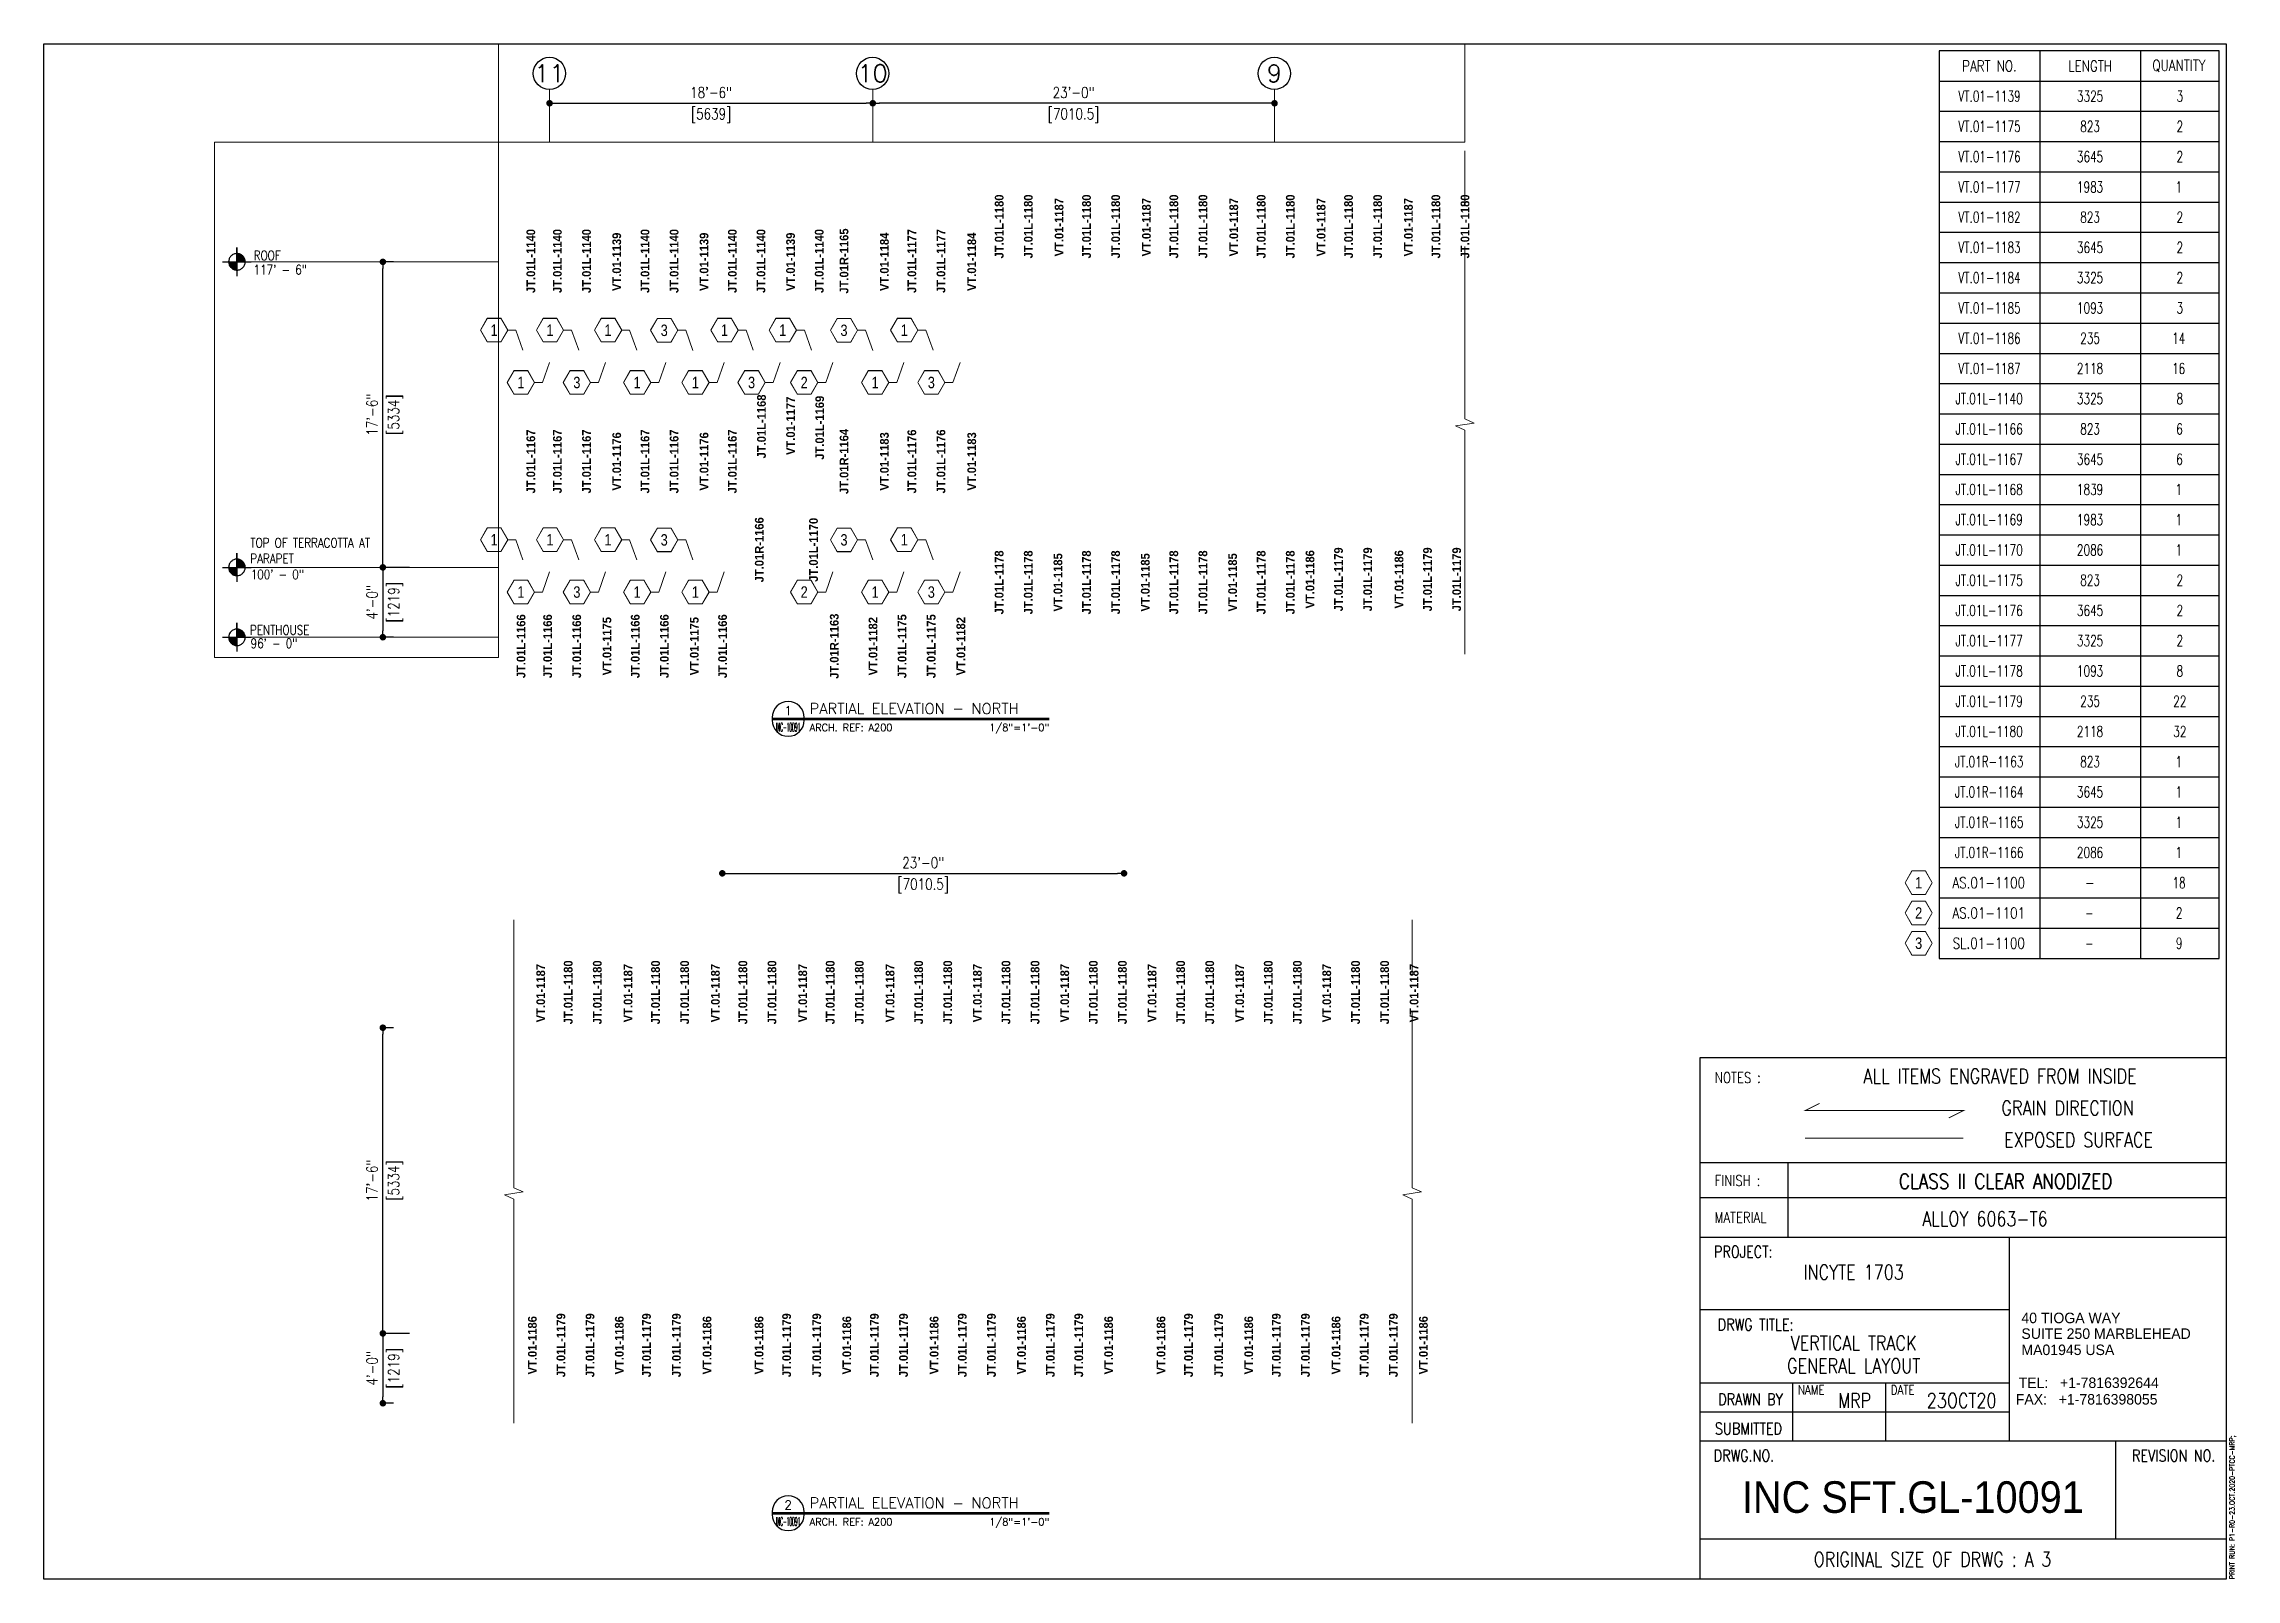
# Paper-space layout 'INC SFT.GL-10091' of a CAD drawing. Header units: inches. Extents: x 0.7 to 16.4, y -0.1 to 10.9.
# The model-space entities are those that its viewports show. They can reach past a viewport. Long polylines and large blocks are cut down to what shows.
import ezdxf
from ezdxf.enums import TextEntityAlignment as Align

# ---------------------------------------------------------------- set-up
doc = ezdxf.new("R2010")
doc.units = ezdxf.units.IN
doc.header["$MEASUREMENT"] = 0
for name, pattern in [('CENTER2', [1.125, 0.75, -0.125, 0.125, -0.125]), ('NBK_CenterX2', [1.083333, 0.666667, -0.125, 0.166667, -0.125]), ('PHANTOM2', [1.25, 0.625, -0.125, 0.125, -0.125, 0.125, -0.125])]:
    doc.linetypes.add(name, pattern=pattern)
doc.layers.get('Defpoints').update_dxf_attribs({"color": 250, "lineweight": 0})
for name, color, linetype, lineweight in [('!Dimension', 50, 'Continuous', 5), ('!Dimension @ 1', 50, 'Continuous', 5), ('!Gridline', 112, 'NBK_CenterX2', 5), ('!Gridline @ 1', 112, 'NBK_CenterX2', 5), ('!Linetype_CenterX2', 224, 'NBK_CenterX2', 9), ('!Note', 50, 'Continuous', 30), ('!Symbol', 131, 'Continuous', 30), ('!Tag', 144, 'Continuous', 9)]:
    doc.layers.add(name, color=color, linetype=linetype, lineweight=lineweight)
doc.layers.add('!Viewport', color=250, linetype='Continuous', lineweight=0, plot=False)
doc.layers.add('0 @ 1', color=7, linetype='Continuous')
doc.layers.add('Title Block', color=3, linetype='Continuous')
doc.styles.add('Arial Narrow', font='')
doc.styles.add('Arial Narrow Bold', font='')
doc.styles.add('DTL PROKYON T LIGHT', font='')
doc.styles.add('DWG', font='swiss.ttf')
doc.styles.add('Romans', font='romans.shx', dxfattribs={"width": 0.8})
doc.styles.add('RS8', font='romans.shx', dxfattribs={"width": 0.8})
doc.styles.get("Standard").update_dxf_attribs({"font": 'arial.ttf'})
doc.styles.get('Arial Narrow').set_extended_font_data('Arial Narrow')
doc.styles.get('Arial Narrow Bold').set_extended_font_data('Arial Narrow', bold=True)
doc.styles.get('DTL PROKYON T LIGHT').set_extended_font_data('DTL Prokyon T Light')
doc.dimstyles.new('NBK$0', dxfattribs={"dimtxt": 0.078125, "dimasz": 0.046875, "dimexe": 0, "dimexo": 0.03125, "dimgap": 0.03, "dimtad": 3, "dimdec": 4, "dimzin": 3, "dimdsep": 46, "dimlunit": 4, "dimtxsty": 'Romans', "dimblk": 'DOT', "dimblk1": 'DOT', "dimblk2": 'DOT', "dimcen": 0, "dimazin": 2, "dimtfac": 0.8, "dimtdec": 4, "dimtmove": 2, "dimatfit": 2, "dimfxl": 1, "dimfrac": 1, "dimtolj": 1, "dimtzin": 0, "dimarcsym": 1})

psp = doc.layouts.new('INC SFT.GL-10091')

# ---------------------------------------------------------------- texts
at = {"layer": '!Note', "color": 7, "linetype": 'Continuous', "style": 'Romans'}
for s, width, p in [('VT.01-1139', 0.7, (14.6121632, 10.5596127)), ('3325', 0.7, (15.3321031, 10.5596127)), ('3', 0.7, (15.9739236, 10.5596127)), ('VT.01-1175', 0.7, (14.6121632, 10.3430762)), ('823', 0.7, (15.3321031, 10.3430762)), ('2', 0.7, (15.9739236, 10.3430762)), ('VT.01-1176', 0.7, (14.6121632, 10.1265398)), ('3645', 0.7, (15.3321031, 10.1265398)), ('2', 0.7, (15.9739236, 10.1265398)), ('VT.01-1177', 0.7, (14.6121632, 9.9100033)), ('1983', 0.7, (15.3321031, 9.9100077)), ('1', 0.7, (15.9661111, 9.9100033)), ('VT.01-1182', 0.7, (14.6121632, 9.6934668)), ('823', 0.7, (15.3321031, 9.6934727)), ('2', 0.7, (15.9739236, 9.6934668)), ('VT.01-1183', 0.7, (14.6121632, 9.4769304)), ('3645', 0.7, (15.3321031, 9.4769377)), ('2', 0.7, (15.9739236, 9.4769304)), ('VT.01-1184', 0.7, (14.6121632, 9.2603939)), ('3325', 0.7, (15.3321031, 9.2603939)), ('2', 0.7, (15.9739236, 9.2603939)), ('VT.01-1185', 0.7, (14.6121632, 9.0438575)), ('1093', 0.7, (15.3321031, 9.0438677)), ('3', 0.7, (15.9739236, 9.0438575)), ('VT.01-1186', 0.7, (14.6121632, 8.827321)), ('235', 0.7, (15.3321031, 8.827321)), ('14', 0.7, (15.9661111, 8.827321)), ('VT.01-1187', 0.7, (14.6121632, 8.6107846)), ('2118', 0.7, (15.3321031, 8.6107846)), ('16', 0.7, (15.9661111, 8.6107846)), ('JT.01L-1140', 0.7, (14.609559, 8.3942481)), ('3325', 0.7, (15.3321031, 8.3942481)), ('8', 0.7, (15.9739236, 8.3942481)), ('JT.01L-1166', 0.7, (14.609559, 8.1777116)), ('823', 0.7, (15.3321031, 8.1777116)), ('6', 0.7, (15.9713195, 8.1777116)), ('JT.01L-1167', 0.7, (14.609559, 7.9611752)), ('3645', 0.7, (15.3321031, 7.9611752)), ('6', 0.7, (15.9713195, 7.9611752)), ('JT.01L-1168', 0.7, (14.609559, 7.7446387)), ('1839', 0.7, (15.3321031, 7.7446577)), ('1', 0.7, (15.9661111, 7.7446387)), ('JT.01L-1169', 0.7, (14.609559, 7.5281023)), ('1983', 0.7, (15.3321031, 7.5281227)), ('1', 0.7, (15.9661111, 7.5281023)), ('JT.01L-1170', 0.7, (14.609559, 7.3115658)), ('2086', 0.7, (15.3321031, 7.3115877)), ('1', 0.7, (15.9661111, 7.3115658)), ('JT.01L-1175', 0.7, (14.609559, 7.0950293)), ('823', 0.7, (15.3321031, 7.0950527)), ('2', 0.7, (15.9739236, 7.0950293)), ('JT.01L-1176', 0.7, (14.609559, 6.8784929)), ('3645', 0.7, (15.3321031, 6.8785177)), ('2', 0.7, (15.9739236, 6.8784929)), ('JT.01L-1177', 0.7, (14.609559, 6.6619564)), ('3325', 0.7, (15.3321031, 6.6619564)), ('2', 0.7, (15.9739236, 6.6619564)), ('JT.01L-1178', 0.7, (14.609559, 6.44542)), ('1093', 0.7, (15.3321031, 6.4454477)), ('8', 0.7, (15.9739236, 6.44542)), ('JT.01L-1179', 0.7, (14.609559, 6.2288835)), ('235', 0.7, (15.3321031, 6.2288835)), ('22', 0.7, (15.9739236, 6.2288835)), ('JT.01L-1180', 0.7, (14.609559, 6.0123471)), ('2118', 0.7, (15.3321031, 6.0123471)), ('32', 0.7, (15.9739236, 6.0123471)), ('JT.01R-1163', 0.7, (14.609559, 5.7958106)), ('823', 0.7, (15.3321031, 5.7958106)), ('1', 0.7, (15.9661111, 5.7958106)), ('JT.01R-1164', 0.7, (14.609559, 5.5792741)), ('3645', 0.7, (15.3321031, 5.5793077)), ('1', 0.7, (15.9661111, 5.5792741)), ('JT.01R-1165', 0.7, (14.609559, 5.3627377)), ('3325', 0.7, (15.3321031, 5.3627727)), ('1', 0.7, (15.9661111, 5.3627377)), ('JT.01R-1166', 0.7, (14.609559, 5.1462012)), ('2086', 0.7, (15.3321031, 5.1462377)), ('1', 0.7, (15.9661111, 5.1462012)), ('AS.01-1100', 0.8, (14.6069549, 4.9296575)), ('-', 0.7, (15.3268947, 4.9296618)), ('-', 0.7, (15.3321031, 4.9296823)), ('18', 0.7, (15.9687153, 4.9296473)), ('AS.01-1101', 0.8, (14.6069549, 4.7131225)), ('-', 0.7, (15.3268947, 4.7131268)), ('2', 0.7, (15.9687153, 4.7131108)), ('SL.01-1100', 0.8, (14.6069549, 4.4965875)), ('-', 0.7, (15.3268947, 4.4965918)), ('9', 0.7, (15.9687153, 4.4965743))]:
    psp.add_text(s, height=0.078125, dxfattribs=dict(at, width=width)).set_placement(p, align=Align.MIDDLE_CENTER)
at = {"layer": '!Note', "char_height": 0.078125, "width": 0.838966704, "attachment_point": 5, "style": 'Romans'}
for s, insert in [('PART NO.', (14.6121632, 10.7761477)), ('LENGTH', (15.3321031, 10.7761477)), ('QUANTITY', (15.9677492, 10.7761477))]:
    psp.add_mtext(s, dxfattribs=dict(at, insert=insert))
at = {"layer": '!Note', "insert": (16.3533548, -0.0551854), "char_height": 0.036745407, "attachment_point": 4, "rotation": 90, "style": 'Romans'}
psp.add_mtext('PRINT RUN: P1-R0-23.OCT.2020-PTCC-MRP; ', dxfattribs=at)

msp = doc.modelspace()

# ---------------------------------------------------------------- texts
at = {"layer": '!Dimension', "char_height": 6.5, "attachment_point": 5, "style": 'Romans'}
for s, insert in [('ROOF', (871.6, -3776.3)), ('117\' - 6"', (880.6, -3786.1)), ('100\' - 0"', (878.6, -3995.5)), ('PENTHOUSE', (880.2, -4033.7, -1349.3)), ('96\' - 0"', (876.3, -4042.9, -1349.3))]:
    msp.add_mtext(s, dxfattribs=dict(at, insert=insert))
at = {"layer": '!Dimension', "insert": (928.9, -3979.2), "char_height": 6.5, "width": 137.742, "attachment_point": 5, "style": 'Romans'}
msp.add_mtext('\\pxql;TOP OF TERRACOTTA AT \\PPARAPET', dxfattribs=at)

# ---------------------------------------------------------------- blocks, each defined once
blk = doc.blocks.new('address')
at = {"color": 7, "style": 'DTL PROKYON T LIGHT'}
for s, p in [('40 TIOGA WAY ', (33.92, -0.018)), ('SUITE 250 MARBLEHEAD', (33.92, -0.359)), ('MA01945 USA', (33.92, -0.71)), ('TEL:   +1-7816392644', (33.859, -1.426)), ('FAX:   +1-7816398055', (33.798, -1.785))]:
    blk.add_text(s, height=0.22807, dxfattribs=at).set_placement(p)
blk = doc.blocks.new('A$C1EC02458')
at = {"xscale": 5.697759963648, "yscale": 5.697759963648, "zscale": 5.697759963648}
blk.add_blockref('address', (-191.61, 14.7), dxfattribs=at)
blk = doc.blocks.new('TTB_DIE DRAWING_A4')
at = {"layer": 'Title Block', "color": 5, "linetype": 'Continuous'}
blk.add_line((204.9, 64.53), (204.9, 0), dxfattribs=at)
at = {"layer": 'Title Block', "color": 5}
blk.add_line((270, 64.53), (204.9, 64.53), dxfattribs=at)
at = {"layer": 'Title Block', "color": 4}
for p, q in [((270, 51.51), (204.9, 51.51)), ((204.9, 42.32), (270, 42.32)), ((243.16, 42.32), (243.16, 17.08)), ((243.16, 33.32), (204.9, 33.32)), ((204.9, 24.31), (243.16, 24.31)), ((270, 17.08), (204.9, 17.08)), ((256.3, 17.08), (256.3, 4.93)), ((270, 4.93), (204.9, 4.93))]:
    blk.add_line(p, q, dxfattribs=at)
at = {"layer": 'Title Block', "color": 64}
for p, q in [((215.75, 51.51), (215.75, 42.32)), ((270, 47.17), (204.9, 47.17)), ((216.4, 17.08), (216.4, 24.31)), ((227.9, 17.08), (227.9, 24.31)), ((204.9, 20.69), (243.16, 20.69))]:
    blk.add_line(p, q, dxfattribs=at)
at = {"layer": 'Title Block', "color": 5}
blk.add_lwpolyline([(270, 0), (0, 0), (0, 190), (270, 190)], close=True, dxfattribs=at)
at = {"layer": 'Title Block', "color": 3, "linetype": 'PHANTOM2', "ltscale": 0.3, "const_width": 0.125}
for points in [[(219.7, 58.88), (217.9, 57.98), (237.49, 57.98), (235.69, 57.08)], [(217.9, 54.56), (237.49, 54.56)]]:
    blk.add_lwpolyline(points, dxfattribs=at)
blk.add_blockref('A$C1EC02458', (243.01, 17.08))
at = {"layer": 'Title Block', "attachment_point": 6, "style": 'RS8'}
for s, insert, char_height in [('NOTES :', (212.43, 62.07), 1.329), ('ALL ITEMS ENGRAVED FROM INSIDE', (258.92, 62.26), 1.8084), ('GRAIN DIRECTION', (258.57, 58.31), 1.8084), ('EXPOSED SURFACE', (260.94, 54.36), 1.8084), ('FINISH :', (212.37, 49.33), 1.329), ('MATERIAL', (213.13, 44.77), 1.329), ('PROJECT:', (213.88, 40.52), 1.447), ('DRWG TITLE:', (216.47, 31.51), 1.4467), ('DRAWN BY', (215.14, 22.25), 1.447), ('NAME', (220.31, 23.42), 1.157), ('DATE', (231.45, 23.42), 1.157), ('SUBMITTED', (215.04, 18.64), 1.447), ('\\PDRWG.NO.', (214.09, 16.5), 1.447), ('\\PREVISION NO.', (268.67, 16.5), 1.4467), ('ORIGINAL SIZE OF DRWG : A', (246.2, 2.45), 1.8084)]:
    blk.add_mtext(s, dxfattribs=dict(at, insert=insert, char_height=char_height))
blk = doc.blocks.new('tblk-attrib')
at = {"layer": 'Title Block'}
for tag, height, style, width, p in [('XXXXX', 1.81, 'RS8', 0.8, (-29.85, 49.23)), ('XXXXX', 1.81, 'RS8', 0.8, (-29.85, 44.6)), ('XXXXX', 1.81, 'RS8', 0.8, (-46.09, 38.42)), ('XXXXX', 1.81, 'RS8', 0.8, (-46.09, 35.57)), ('XXXXX', 1.81, 'RS8', 0.8, (-46.09, 29.23)), ('XXXXX', 1.81, 'RS8', 0.8, (-46.09, 26.34)), ('XXXXX', 1.81, 'RS8', 0.8, (-45.52, 20.98)), ('XXXXX', 1.81, 'RS8', 0.8, (-33.19, 20.98)), ('XXXXX', 1.81, 'RS8', 0.8, (-45.52, 16.47)), ('XXXXX', 1.81, 'RS8', 0.8, (-33.19, 16.47)), ('XXXXX', 1.81, 'RS8', 0.8, (-45.52, 12.23)), ('XXXXX', 1.81, 'RS8', 0.8, (-33.19, 12.23)), ('XXX-XXX', 3.91, 'DWG', 0.9, (-13.43, 10.16)), ('X', 1.81, 'RS8', 0.8, (-22.26, 2.47)), ('X', 1.81, 'RS8', 0.8, (-13.1, 2.53))]:
    blk.add_attdef(tag, text='', height=height, dxfattribs=dict(at, style=style, width=width)).set_placement(p, align=Align.MIDDLE)
blk = doc.blocks.new('NUMBER-ACCESSORIES WITH-OUT LENGTH1')
at = {"color": 144, "linetype": 'Continuous', "lineweight": 9}
for points in [[(-2.64, 0), (-1.32, 2.29), (1.32, 2.29), (2.64, 0), (1.32, -2.29), (-1.32, -2.29)], [(-2.52, 0), (-1.26, 2.18), (1.26, 2.18), (2.52, 0), (1.26, -2.18), (-1.26, -2.18)]]:
    blk.add_lwpolyline(points, close=True, dxfattribs=at)
at = {"linetype": 'Continuous', "width": 0.8}
blk.add_attdef('NUMBER', text='', height=2.21, dxfattribs=at).set_placement((-144.46, 27.7), align=Align.MIDDLE_CENTER)
blk.add_wipeout([(-1.26, 2.18), (1.26, 2.18), (2.52, 0), (1.26, -2.18), (-1.26, -2.18), (-2.52, 0)])
blk = doc.blocks.new('*U910')
at = {"color": 144, "linetype": 'Continuous', "lineweight": 9}
for points in [[(-2.64, 0), (-1.32, 2.29), (1.32, 2.29), (2.64, 0), (1.32, -2.29), (-1.32, -2.29)], [(-2.52, 0), (-1.26, 2.18), (1.26, 2.18), (2.52, 0), (1.26, -2.18), (-1.26, -2.18)]]:
    blk.add_lwpolyline(points, close=True, dxfattribs=at)
at = {"linetype": 'Continuous', "width": 0.8}
blk.add_attdef('NUMBER', text='', height=2.21, dxfattribs=at).set_placement((0, 0), align=Align.MIDDLE_CENTER)
blk.add_wipeout([(-1.26, 2.18), (1.26, 2.18), (2.52, 0), (1.26, -2.18), (-1.26, -2.18), (-2.52, 0)])
blk = doc.blocks.new('_Dot')
at = {"color": 0, "linetype": 'ByBlock', "lineweight": -2}
blk.add_line((-0.5, 0), (-1, 0), dxfattribs=at)
at = {"color": 0, "linetype": 'ByBlock', "const_width": 0.5}
blk.add_lwpolyline([(-0.25, 0, 1), (0.25, 0, 1)], format="xyb", close=True, dxfattribs=at)
blk = doc.blocks.new('*D1047')
at = {"layer": '!Dimension @ 1', "color": 0, "lineweight": -2}
for p, q in [((4.308, 10.507), (4.308, 10.509)), ((4.355, 10.509), (6.574, 10.509)), ((6.621, 10.494), (6.621, 10.509))]:
    blk.add_line(p, q, dxfattribs=at)
at = {"layer": 'Defpoints', "color": 0}
for p in [(4.308, 10.476), (6.621, 10.509), (6.621, 10.462)]:
    blk.add_point(p, dxfattribs=at)
at = {"layer": '!Dimension @ 1', "color": 0, "lineweight": -2, "xscale": 0.046875, "yscale": 0.046875, "zscale": 0.046875, "rotation": 180}
blk.add_blockref('_Dot', (4.308, 10.509), dxfattribs=at)
at = {"layer": '!Dimension @ 1', "color": 0, "lineweight": -2, "xscale": 0.046875, "yscale": 0.046875, "zscale": 0.046875}
blk.add_blockref('_Dot', (6.621, 10.509), dxfattribs=at)
at = {"layer": '!Dimension @ 1', "color": 0, "char_height": 0.0781, "attachment_point": 5, "style": 'Romans'}
for s, insert in [('\\A1;18\'-6"', (5.464, 10.586)), ('\\A1;[5639]', (5.464, 10.42))]:
    blk.add_mtext(s, dxfattribs=dict(at, insert=insert))
blk = doc.blocks.new('*D1048')
at = {"layer": '!Dimension @ 1', "color": 0, "lineweight": -2}
for p, q in [((3.19, 9.374), (3.115, 9.374)), ((3.115, 7.233), (3.115, 9.327)), ((3.305, 7.187), (3.115, 7.187))]:
    blk.add_line(p, q, dxfattribs=at)
at = {"layer": 'Defpoints', "color": 0}
for p in [(3.115, 9.374), (3.221, 9.374), (3.336, 7.187)]:
    blk.add_point(p, dxfattribs=at)
at = {"layer": '!Dimension @ 1', "color": 0, "lineweight": -2, "xscale": 0.046875, "yscale": 0.046875, "zscale": 0.046875}
for p, rotation in [((3.115, 9.374), 90), ((3.115, 7.187), 270)]:
    blk.add_blockref('_Dot', p, dxfattribs=dict(at, rotation=rotation))
at = {"layer": '!Dimension @ 1', "color": 0, "char_height": 0.0781, "attachment_point": 5, "rotation": 90, "style": 'Romans'}
for s, insert in [('\\A1;17\'-6"', (3.038, 8.28)), ('\\A1;[5334]', (3.205, 8.28))]:
    blk.add_mtext(s, dxfattribs=dict(at, insert=insert))
blk = doc.blocks.new('*D1049')
at = {"layer": '!Dimension @ 1', "color": 0, "lineweight": -2}
for p, q in [((3.305, 7.187), (3.115, 7.187)), ((3.115, 7.14), (3.115, 6.733)), ((3.19, 6.687), (3.115, 6.687))]:
    blk.add_line(p, q, dxfattribs=at)
at = {"layer": 'Defpoints', "color": 0}
for p in [(3.336, 7.187), (3.115, 6.687), (3.221, 6.687)]:
    blk.add_point(p, dxfattribs=at)
at = {"layer": '!Dimension @ 1', "color": 0, "lineweight": -2, "xscale": 0.046875, "yscale": 0.046875, "zscale": 0.046875}
for p, rotation in [((3.115, 7.187), 90), ((3.115, 6.687), 270)]:
    blk.add_blockref('_Dot', p, dxfattribs=dict(at, rotation=rotation))
at = {"layer": '!Dimension @ 1', "color": 0, "char_height": 0.0781, "attachment_point": 5, "rotation": 90, "style": 'Romans'}
for s, insert in [('\\A1;[1219]', (3.205, 6.937)), ('\\A1;4\'-0"', (3.038, 6.937))]:
    blk.add_mtext(s, dxfattribs=dict(at, insert=insert))
blk = doc.blocks.new('*U811')
at = {"const_width": 0.035}
blk.add_lwpolyline([(0, 0), (3.877, 0)], dxfattribs=at)
at = {"flags": 128}
blk.add_lwpolyline([(0.45, 0.018, 1), (0, 0.018), (0, -0.018, 1), (0.45, -0.018)], format="xyb", dxfattribs=at)
at = {"layer": '0 @ 1', "style": 'Arial Narrow'}
for tag, height, p in [('VIEWNUMBER', 0.125, (0.225, 0.177)), ('SHEETREFERENCE', 0.075, (0.225, -0.052))]:
    blk.add_attdef(tag, text='', height=height, dxfattribs=at).set_placement(p, align=Align.TOP_CENTER)
at = {"layer": '0 @ 1'}
for tag, height, style, p in [('VIEW', 0.15, 'Arial Narrow Bold', (0.525, 0.22)), ('ARCHITECTURALREFERENCE', 0.1, 'Arial Narrow', (0.525, -0.07))]:
    blk.add_attdef(tag, text='', height=height, dxfattribs=dict(at, style=style)).set_placement(p, align=Align.TOP_LEFT)
at = {"layer": '0 @ 1', "style": 'Arial Narrow'}
blk.add_attdef('SCALE', text='', height=0.1, dxfattribs=at).set_placement((3.877, -0.07), align=Align.TOP_RIGHT)
blk = doc.blocks.new('*U829')
at = {"const_width": 0.035}
blk.add_lwpolyline([(0, 0), (3.877, 0)], dxfattribs=at)
at = {"flags": 128}
blk.add_lwpolyline([(0.45, 0.018, 1), (0, 0.018), (0, -0.018, 1), (0.45, -0.018)], format="xyb", dxfattribs=at)
at = {"layer": '0 @ 1', "style": 'Arial Narrow'}
for tag, height, p in [('VIEWNUMBER', 0.125, (0.225, 0.177)), ('SHEETREFERENCE', 0.075, (0.225, -0.052))]:
    blk.add_attdef(tag, text='', height=height, dxfattribs=at).set_placement(p, align=Align.TOP_CENTER)
at = {"layer": '0 @ 1'}
for tag, height, style, p in [('VIEW', 0.15, 'Arial Narrow Bold', (0.525, 0.22)), ('ARCHITECTURALREFERENCE', 0.1, 'Arial Narrow', (0.525, -0.07))]:
    blk.add_attdef(tag, text='', height=height, dxfattribs=dict(at, style=style)).set_placement(p, align=Align.TOP_LEFT)
at = {"layer": '0 @ 1', "style": 'Arial Narrow'}
blk.add_attdef('SCALE', text='', height=0.1, dxfattribs=at).set_placement((3.877, -0.07), align=Align.TOP_RIGHT)
blk = doc.blocks.new('*U913')
at = {"color": 144, "linetype": 'Continuous', "lineweight": 9}
for points in [[(-2.64, 0), (-1.32, 2.29), (1.32, 2.29), (2.64, 0), (1.32, -2.29), (-1.32, -2.29)], [(-2.52, 0), (-1.26, 2.18), (1.26, 2.18), (2.52, 0), (1.26, -2.18), (-1.26, -2.18)]]:
    blk.add_lwpolyline(points, close=True, dxfattribs=at)
at = {"linetype": 'Continuous', "width": 0.8}
blk.add_attdef('NUMBER', text='', height=2.21, dxfattribs=at).set_placement((0, 0), align=Align.MIDDLE_CENTER)
blk.add_wipeout([(-1.26, 2.18), (1.26, 2.18), (2.52, 0), (1.26, -2.18), (-1.26, -2.18), (-2.52, 0)])
blk = doc.blocks.new('*D1050')
at = {"layer": '!Dimension @ 1', "color": 0, "lineweight": -2}
for p, q in [((3.19, 3.892), (3.115, 3.892)), ((3.115, 1.751), (3.115, 3.845)), ((3.305, 1.704), (3.115, 1.704))]:
    blk.add_line(p, q, dxfattribs=at)
at = {"layer": 'Defpoints', "color": 0}
for p in [(3.115, 3.892), (3.221, 3.892), (3.336, 1.704)]:
    blk.add_point(p, dxfattribs=at)
at = {"layer": '!Dimension @ 1', "color": 0, "lineweight": -2, "xscale": 0.046875, "yscale": 0.046875, "zscale": 0.046875}
for p, rotation in [((3.115, 3.892), 90), ((3.115, 1.704), 270)]:
    blk.add_blockref('_Dot', p, dxfattribs=dict(at, rotation=rotation))
at = {"layer": '!Dimension @ 1', "color": 0, "char_height": 0.0781, "attachment_point": 5, "rotation": 90, "style": 'Romans'}
for s, insert in [('\\A1;17\'-6"', (3.038, 2.798)), ('\\A1;[5334]', (3.205, 2.798))]:
    blk.add_mtext(s, dxfattribs=dict(at, insert=insert))
blk = doc.blocks.new('*D1051')
at = {"layer": '!Dimension @ 1', "color": 0, "lineweight": -2}
for p, q in [((3.305, 1.704), (3.115, 1.704)), ((3.115, 1.657), (3.115, 1.251)), ((3.19, 1.204), (3.115, 1.204))]:
    blk.add_line(p, q, dxfattribs=at)
at = {"layer": 'Defpoints', "color": 0}
for p in [(3.336, 1.704), (3.115, 1.204), (3.221, 1.204)]:
    blk.add_point(p, dxfattribs=at)
at = {"layer": '!Dimension @ 1', "color": 0, "lineweight": -2, "xscale": 0.046875, "yscale": 0.046875, "zscale": 0.046875}
for p, rotation in [((3.115, 1.704), 90), ((3.115, 1.204), 270)]:
    blk.add_blockref('_Dot', p, dxfattribs=dict(at, rotation=rotation))
at = {"layer": '!Dimension @ 1', "color": 0, "char_height": 0.0781, "attachment_point": 5, "rotation": 90, "style": 'Romans'}
for s, insert in [('\\A1;[1219]', (3.205, 1.454)), ('\\A1;4\'-0"', (3.038, 1.454))]:
    blk.add_mtext(s, dxfattribs=dict(at, insert=insert))
blk = doc.blocks.new('*D1056')
at = {"layer": '!Dimension @ 1', "color": 0, "lineweight": -2}
for p, q in [((6.621, 10.494), (6.621, 10.509)), ((9.449, 10.509), (6.667, 10.509)), ((9.496, 10.507), (9.496, 10.509))]:
    blk.add_line(p, q, dxfattribs=at)
at = {"layer": 'Defpoints', "color": 0}
for p in [(6.621, 10.509), (6.621, 10.462), (9.496, 10.476)]:
    blk.add_point(p, dxfattribs=at)
at = {"layer": '!Dimension @ 1', "color": 0, "lineweight": -2, "xscale": 0.046875, "yscale": 0.046875, "zscale": 0.046875}
for p, rotation in [((6.621, 10.509), 180.000000000014), ((9.496, 10.509), 1.4e-11)]:
    blk.add_blockref('_Dot', p, dxfattribs=dict(at, rotation=rotation))
at = {"layer": '!Dimension @ 1', "color": 0, "attachment_point": 5, "style": 'Romans'}
for s, insert, char_height in [('\\A1;23\'-0"', (8.058, 10.586), 0.0781), ('\\A1;[7010.5]', (8.058, 10.42), 0.07812)]:
    blk.add_mtext(s, dxfattribs=dict(at, insert=insert, char_height=char_height))
blk = doc.blocks.new('*D1057')
at = {"layer": '!Dimension @ 1', "color": 0, "lineweight": -2}
for p, q in [((5.544, 4.994), (5.544, 4.997)), ((5.591, 4.997), (8.372, 4.997)), ((8.419, 4.981), (8.419, 4.997))]:
    blk.add_line(p, q, dxfattribs=at)
at = {"layer": 'Defpoints', "color": 0}
for p in [(5.544, 4.963), (8.419, 4.997), (8.419, 4.95)]:
    blk.add_point(p, dxfattribs=at)
at = {"layer": '!Dimension @ 1', "color": 0, "lineweight": -2, "xscale": 0.046875, "yscale": 0.046875, "zscale": 0.046875, "rotation": 180}
blk.add_blockref('_Dot', (5.544, 4.997), dxfattribs=at)
at = {"layer": '!Dimension @ 1', "color": 0, "lineweight": -2, "xscale": 0.046875, "yscale": 0.046875, "zscale": 0.046875}
blk.add_blockref('_Dot', (8.419, 4.997), dxfattribs=at)
at = {"layer": '!Dimension @ 1', "color": 0, "attachment_point": 5, "style": 'Romans'}
for s, insert, char_height in [('\\A1;23\'-0"', (6.982, 5.073), 0.0781), ('\\A1;[7010.5]', (6.982, 4.907), 0.07812)]:
    blk.add_mtext(s, dxfattribs=dict(at, insert=insert, char_height=char_height))
blk = doc.blocks.new('E.L.')
at = {"linetype": 'CENTER2', "ltscale": 60}
h = blk.add_hatch(color=256, dxfattribs=at)
h.paths.add_polyline_path([(0.062, 0), (0, 0), (0, -0.062, 0.414214)])
h.paths.add_polyline_path([(0, 0.062, 0.414214), (-0.062, 0), (0, 0)])
for p, q in [((0.107, 0), (-0.107, 0)), ((0, 0.107), (0, -0.107)), ((0, -0.064), (0, 0.107))]:
    blk.add_line(p, q, dxfattribs=at)
blk.add_circle((0, 0), 0.0618, dxfattribs=at)
blk = doc.blocks.new('SYM_Gridline')
at = {"linetype": 'Continuous', "lineweight": 30}
blk.add_circle((0, 0), 0.25, dxfattribs=at)
at = {"style": 'Arial Narrow Bold'}
blk.add_attdef('GRIDLINE', text='', height=0.2, dxfattribs=at).set_placement((0, 0), align=Align.MIDDLE_CENTER)

# ---------------------------------------------------------------- dimensions: what is measured, and where the dimension line sits
at = {"layer": '!Dimension @ 1'}
for base, p1, p2, picture, middle in [((6.6205794, 10.509477), (4.3080794, 10.4758818), (6.6205794, 10.4624437), '*D1047', (5.4643294, 10.58598)), ((8.4190692, 4.9965339), (5.5440692, 4.9629386), (8.4190692, 4.9495006), '*D1057', (6.9815692, 5.0730368))]:
    dim = psp.add_linear_dim(base=base, p1=p1, p2=p2, dimstyle='NBK$0', override={"dimscale": 1.25, "dimlfac": 96, "dimpost": '\\X'}, dxfattribs=at)
    dim.commit()
    dim.dimension.update_dxf_attribs({"geometry": picture, "text_midpoint": middle})
for base, p1, p2, angle, picture, middle in [((6.6205794, 10.509477), (9.4955794, 10.4758818), (6.6205794, 10.4624437), 180, '*D1056', (8.0580794, 10.58598)), ((3.1149989, 9.3740432), (3.3364718, 7.1865432), (3.2213141, 9.3740432), 270, '*D1048', (3.0384959, 8.2802932)), ((3.1149989, 6.6865432), (3.3364718, 7.1865432), (3.2213141, 6.6865432), 90, '*D1049', (3.0384959, 6.9365432)), ((3.1149989, 3.891858), (3.3364718, 1.704358), (3.2213141, 3.891858), 270, '*D1050', (3.0384959, 2.798108)), ((3.1149989, 1.204358), (3.3364718, 1.704358), (3.2213141, 1.204358), 90, '*D1051', (3.0384959, 1.454358))]:
    dim = psp.add_linear_dim(base=base, p1=p1, p2=p2, angle=angle, dimstyle='NBK$0', override={"dimscale": 1.25, "dimlfac": 96, "dimpost": '\\X'}, dxfattribs=at)
    dim.commit()
    dim.dimension.update_dxf_attribs({"geometry": picture, "text_midpoint": middle})

# ---------------------------------------------------------------- linework, layer by layer
at = {"layer": '!Gridline'}
for p, q in [((1471.7, -5447, -1349.3), (1471.7, -3249.3, -1349.3)), ((1693.7, -5447, -1349.3), (1693.7, -3249.3, -1349.3)), ((1969.7, -5447, -1349.3), (1969.7, -3249.3, -1349.3)), ((850.8, -3780.7), (4569.1, -3780.7)), ((850.8, -3990.7), (4569.1, -3990.7)), ((850.8, -4038.7, -1349.3), (4569.1, -4038.7, -1349.3))]:
    msp.add_line(p, q, dxfattribs=at)

# ---------------------------------------------------------------- block references
at = {"layer": '!Gridline @ 1'}
ref = msp.add_blockref('SYM_Gridline', (1471.6, -3238.4, -1349.3), dxfattribs=dict(at, xscale=44.362109156343, yscale=44.362109156343, zscale=44.362109156343))
ref.add_attrib('GRIDLINE', '11', dxfattribs={"layer": '0', "height": 12.04, "style": 'Romans'}).set_placement((1471.6, -3238.4, -3.6), align=Align.MIDDLE_CENTER)
ref = msp.add_blockref('SYM_Gridline', (1693.6, -3238.4, -1349.3), dxfattribs=dict(at, xscale=44.362109156343, yscale=44.362109156343, zscale=44.362109156343))
ref.add_attrib('GRIDLINE', '10', dxfattribs={"layer": '0', "height": 12.04, "style": 'Romans'}).set_placement((1693.6, -3238.4, -3.6), align=Align.MIDDLE_CENTER)
ref = msp.add_blockref('SYM_Gridline', (1969.6, -3238.4, -1349.3), dxfattribs=dict(at, xscale=44.362109156343, yscale=44.362109156343, zscale=44.362109156343))
ref.add_attrib('GRIDLINE', '9', dxfattribs={"layer": '0', "height": 12, "style": 'Romans'}).set_placement((1969.6, -3238.4, -3.6), align=Align.MIDDLE_CENTER)
at = {"layer": '!Symbol'}
for p, xscale, yscale, zscale in [((850.8, -3780.7), -91.754114922718, 91.754114922718, 91.754114922718), ((850.8, -3990.7), -91.754114922717, 91.754114922717, 91.754114922717), ((850.8, -4038.7, -1349.3), -91.754114922717, 91.754114922717, 91.754114922717)]:
    msp.add_blockref('E.L.', p, dxfattribs=dict(at, xscale=xscale, yscale=yscale, zscale=zscale))

msp.set_redraw_order([(e.dxf.handle, doc.entitydb.next_handle()) for e in msp.query("TEXT MTEXT ATTDEF DIMENSION ARC_DIMENSION")])  # texts and dimensions are drawn at this point

# ---------------------------------------------------------------- linework, layer by layer
at = {"layer": '!Linetype_CenterX2', "ltscale": 10}
for points in [[(10.85808, 10.1677658), (10.85808, 8.2498417), (10.9247805, 8.2201447), (10.7913794, 8.199498), (10.85808, 8.169801), (10.85808, 6.5648586)], [(4.0523137, 4.6637223), (4.0523137, 2.7457982), (4.1190142, 2.7161012), (3.9856132, 2.6954546), (4.0523137, 2.6657576), (4.0523137, 1.0608152)], [(10.4815724, 4.6637223), (10.4815724, 2.7457982), (10.5482729, 2.7161012), (10.4148719, 2.6954546), (10.4815724, 2.6657576), (10.4815724, 1.0608152)]]:
    psp.add_lwpolyline(points, dxfattribs=at)
at = {"layer": '!Tag', "lineweight": 13}
for points in [[(4.1170073, 8.7410375), (4.0660358, 8.8850751), (4.0090568, 8.8850751)], [(4.5166641, 8.7410375), (4.4656926, 8.8850751), (4.4087137, 8.8850751)], [(4.9321089, 8.7410375), (4.8811375, 8.8850751), (4.8241585, 8.8850751)], [(5.3341119, 8.7398277), (5.2831404, 8.8838653), (5.2261615, 8.8838653)], [(5.7654423, 8.7410375), (5.7144708, 8.8850751), (5.6574919, 8.8850751)], [(6.1821132, 8.7410375), (6.1311417, 8.8850751), (6.0741628, 8.8850751)], [(6.6205727, 8.7398277), (6.5696012, 8.8838653), (6.5126223, 8.8838653)], [(7.0519031, 8.7410375), (7.0009316, 8.8850751), (6.9439527, 8.8850751)], [(4.3083308, 8.6543909), (4.2573593, 8.5103533), (4.2003803, 8.5103533)], [(4.7091144, 8.6543909), (4.6581429, 8.5103533), (4.6011639, 8.5103533)], [(5.1404423, 8.6543909), (5.0894708, 8.5103533), (5.0324919, 8.5103533)], [(5.5571089, 8.6543909), (5.5061375, 8.5103533), (5.4491585, 8.5103533)], [(5.9591186, 8.6543909), (5.9081472, 8.5103533), (5.8511682, 8.5103533)], [(6.3357359, 8.6543909), (6.2847644, 8.5103533), (6.2277855, 8.5103533)], [(6.8435698, 8.6543909), (6.7925983, 8.5103533), (6.7356193, 8.5103533)], [(7.2455794, 8.6543909), (7.194608, 8.5103533), (7.137629, 8.5103533)], [(4.1170073, 7.2410375), (4.0660358, 7.3850751), (4.0090568, 7.3850751)], [(4.5166641, 7.2410375), (4.4656926, 7.3850751), (4.4087137, 7.3850751)], [(4.9321089, 7.2410375), (4.8811375, 7.3850751), (4.8241585, 7.3850751)], [(5.3341119, 7.2398277), (5.2831404, 7.3838653), (5.2261615, 7.3838653)], [(6.6205727, 7.2398277), (6.5696012, 7.3838653), (6.5126223, 7.3838653)], [(7.0519031, 7.2410375), (7.0009316, 7.3850751), (6.9439527, 7.3850751)], [(4.3083308, 7.1543909), (4.2573593, 7.0103533), (4.2003803, 7.0103533)], [(4.7091144, 7.1543909), (4.6581429, 7.0103533), (4.6011639, 7.0103533)], [(5.1404423, 7.1543909), (5.0894708, 7.0103533), (5.0324919, 7.0103533)], [(5.5571089, 7.1543909), (5.5061375, 7.0103533), (5.4491585, 7.0103533)], [(6.8435698, 7.1543909), (6.7925983, 7.0103533), (6.7356193, 7.0103533)], [(7.2455794, 7.1543909), (7.194608, 7.0103533), (7.137629, 7.0103533)]]:
    psp.add_lwpolyline(points, dxfattribs=at)
at = {"color": 1}
for p, q in [((14.9721331, 10.8844152), (14.9721331, 4.3883243)), ((15.692073, 10.8844152), (15.692073, 4.3883243))]:
    psp.add_line(p, q, dxfattribs=at)
at = {"color": 8}
for p, q in [((14.2521933, 10.4513452), (16.2557743, 10.4513452)), ((14.2521933, 10.2348102), (16.2557743, 10.2348102)), ((14.2521933, 10.0182752), (16.2557743, 10.0182752)), ((14.2521933, 9.8017402), (16.2557743, 9.8017402)), ((14.2521933, 9.5852052), (16.2557743, 9.5852052)), ((14.2521933, 9.3686702), (16.2557743, 9.3686702)), ((14.2521933, 9.1521352), (16.2557743, 9.1521352)), ((14.2521933, 8.9356002), (16.2557743, 8.9356002)), ((14.2521933, 8.7190652), (16.2557743, 8.7190652)), ((14.2521933, 8.5025302), (16.2557743, 8.5025302)), ((14.2521933, 8.2859952), (16.2557743, 8.2859952)), ((14.2521933, 8.0694602), (16.2557743, 8.0694602)), ((14.2521933, 7.8529252), (16.2557743, 7.8529252)), ((14.2521933, 7.6363902), (16.2557743, 7.6363902)), ((14.2521933, 7.4198552), (16.2557743, 7.4198552)), ((14.2521933, 7.2033202), (16.2557743, 7.2033202)), ((14.2521933, 6.9867852), (16.2557743, 6.9867852)), ((14.2521933, 6.7702502), (16.2557743, 6.7702502)), ((14.2521933, 6.5537152), (16.2557743, 6.5537152)), ((14.2521933, 6.3371802), (16.2557743, 6.3371802)), ((14.2521933, 6.1206452), (16.2557743, 6.1206452)), ((14.2521933, 5.9041102), (16.2557743, 5.9041102)), ((14.2521933, 5.6875752), (16.2557743, 5.6875752)), ((14.2521933, 5.4710402), (16.2557743, 5.4710402)), ((14.2521933, 5.2545052), (16.2557743, 5.2545052)), ((14.2521933, 5.0379702), (16.2557743, 5.0379702))]:
    psp.add_line(p, q, dxfattribs=at)
at = {"color": 1}
psp.add_lwpolyline([(16.2557743, 10.8844152), (14.2521933, 10.8844152), (14.2521933, 4.3883243), (16.2557743, 4.3883243)], close=True, dxfattribs=at)
psp.add_lwpolyline([(14.2521933, 10.6678802), (16.2557743, 10.6678802)], dxfattribs=at)

# ---------------------------------------------------------------- block references
at = {"layer": '!Symbol'}
ref = psp.add_blockref('*U811', (5.9003148, 6.1021802), dxfattribs=dict(at, xscale=0.511811023622, yscale=0.511811023622, zscale=0.511811023622))
ref.add_attrib('VIEWNUMBER', '1', dxfattribs={"layer": '0 @ 1', "height": 0.0639764, "style": 'Romans'}).set_placement((6.0154722, 6.1930267), align=Align.TOP_CENTER)
ref.add_attrib('SHEETREFERENCE', 'INC-10091', dxfattribs={"layer": '0', "height": 0.0625, "style": 'Romans', "width": 0.3}).set_placement((6.0154722, 6.0753101), align=Align.TOP_CENTER)
ref.add_attrib('VIEW', 'PARTIAL ELEVATION - NORTH', dxfattribs={"layer": '0 @ 1', "height": 0.076771654, "style": 'Romans'}).set_placement((6.1690156, 6.2147786), align=Align.TOP_LEFT)
ref.add_attrib('SCALE', '1/8"=1\'-0"', dxfattribs={"layer": '0 @ 1', "height": 0.0511811, "style": 'Romans'}).set_placement((7.8845722, 6.0663535), align=Align.TOP_RIGHT)
ref.add_attrib('ARCHITECTURALREFERENCE', 'ARCH. REF: A200', dxfattribs={"layer": '0 @ 1', "height": 0.051181102, "style": 'Romans'}).set_placement((6.1690156, 6.0663535), align=Align.TOP_LEFT)
ref = psp.add_blockref('*U829', (5.9003148, 0.4164131), dxfattribs=dict(at, xscale=0.511811023622, yscale=0.511811023622, zscale=0.511811023622))
ref.add_attrib('VIEWNUMBER', '2', dxfattribs={"layer": '0 @ 1', "height": 0.0639764, "style": 'Romans'}).set_placement((6.0154722, 0.5072595), align=Align.TOP_CENTER)
ref.add_attrib('SHEETREFERENCE', 'INC-10091', dxfattribs={"layer": '0', "height": 0.0625, "style": 'Romans', "width": 0.3}).set_placement((6.0154722, 0.389543), align=Align.TOP_CENTER)
ref.add_attrib('VIEW', 'PARTIAL ELEVATION - NORTH', dxfattribs={"layer": '0 @ 1', "height": 0.076771654, "style": 'Romans'}).set_placement((6.1690156, 0.5290115), align=Align.TOP_LEFT)
ref.add_attrib('SCALE', '1/8"=1\'-0"', dxfattribs={"layer": '0 @ 1', "height": 0.0511811, "style": 'Romans'}).set_placement((7.8845722, 0.3805863), align=Align.TOP_RIGHT)
ref.add_attrib('ARCHITECTURALREFERENCE', 'ARCH. REF: A200', dxfattribs={"layer": '0 @ 1', "height": 0.051181102, "style": 'Romans'}).set_placement((6.1690156, 0.3805863), align=Align.TOP_LEFT)
at = {"xscale": 0.057839992223, "yscale": 0.057839992223, "zscale": 0.057839992223}
psp.add_blockref('TTB_DIE DRAWING_A4', (0.6889764, -0.0551833), dxfattribs=at)
at = {"layer": 'Title Block'}
ref = psp.add_blockref('tblk-attrib', (16.3057743, -0.0551833), dxfattribs=dict(at, xscale=0.057840416421, yscale=0.057840416421, zscale=0.057840416421))
ref.add_attrib('XXX-XXX', 'INC SFT.GL-10091', dxfattribs={"height": 0.225929951, "style": 'DWG', "width": 0.9}).set_placement((14.0638976, 0.5325503), align=Align.MIDDLE)
ref.add_attrib('XXXXX', 'INCYTE 1703', dxfattribs={"height": 0.1045972, "style": 'RS8', "width": 0.8}).set_placement((13.6400841, 2.1420212), align=Align.MIDDLE)
ref.add_attrib('XXXXX', 'VERTICAL TRACK', dxfattribs={"height": 0.1045972, "style": 'RS8', "width": 0.8}).set_placement((13.6400841, 1.6353131), align=Align.MIDDLE)
ref.add_attrib('XXXXX', 'GENERAL LAYOUT', dxfattribs={"height": 0.1045972, "style": 'RS8', "width": 0.8}).set_placement((13.6400841, 1.4723792), align=Align.MIDDLE)
ref.add_attrib('XXXXX', 'ALLOY 6063-T6', dxfattribs={"height": 0.1045972, "style": 'RS8', "width": 0.8}).set_placement((14.5794263, 2.5243444), align=Align.MIDDLE)
ref.add_attrib('XXXXX', 'CLASS II CLEAR ANODIZED', dxfattribs={"height": 0.109375, "style": 'RS8', "width": 0.8}).set_placement((14.7274986, 2.7925524), align=Align.MIDDLE)
ref.add_attrib('XXXXX', 'MRP', dxfattribs={"height": 0.1045972, "style": 'RS8', "width": 0.8}).set_placement((13.6469405, 1.2233575), align=Align.MIDDLE)
ref.add_attrib('XXXXX', '23OCT20', dxfattribs={"height": 0.1045972, "style": 'RS8', "width": 0.8}).set_placement((14.4127949, 1.2230945), align=Align.MIDDLE)
ref.add_attrib('X', '3', dxfattribs={"height": 0.1045972, "style": 'RS8', "width": 0.8}).set_placement((15.0182679, 0.0878337), align=Align.MIDDLE)

psp.set_redraw_order([(e.dxf.handle, doc.entitydb.next_handle()) for e in psp.query("TEXT MTEXT ATTDEF DIMENSION ARC_DIMENSION")])  # texts and dimensions are drawn at this point

# ---------------------------------------------------------------- viewports
at = {"layer": '!Viewport'}
psp.add_viewport(center=(7.4000458, 10.5829928), size=(6.9160684, 0.702844743), view_center_point=(1768.5375031, -3251.8177567), view_height=67.473095303, dxfattribs=at)
psp.add_viewport(center=(2.9261914, 8.3872854), size=(2.0316403, 3.68857007), view_center_point=(932.9339689, -3875.445692), view_height=354.10272662, status=3, dxfattribs=at)

# ---------------------------------------------------------------- next in the draw order: block references
at = {"layer": '!Tag'}
ref = psp.add_blockref('*U913', (3.9112982, 8.8850751), dxfattribs=dict(at, xscale=-0.036987950213, yscale=0.036987950213, zscale=0.036987950213, rotation=180))
ref.add_attrib('NUMBER', '1', dxfattribs={"layer": '0', "linetype": 'Continuous', "height": 0.0817277, "width": 0.8}).set_placement((3.9112982, 8.8850751), align=Align.MIDDLE_CENTER)
ref = psp.add_blockref('*U913', (4.310955, 8.8850751), dxfattribs=dict(at, xscale=-0.036987950213, yscale=0.036987950213, zscale=0.036987950213, rotation=180))
ref.add_attrib('NUMBER', '1', dxfattribs={"layer": '0', "linetype": 'Continuous', "height": 0.0817277, "width": 0.8}).set_placement((4.310955, 8.8850751), align=Align.MIDDLE_CENTER)
ref = psp.add_blockref('*U913', (4.7263998, 8.8850751), dxfattribs=dict(at, xscale=-0.036987950213, yscale=0.036987950213, zscale=0.036987950213, rotation=180))
ref.add_attrib('NUMBER', '1', dxfattribs={"layer": '0', "linetype": 'Continuous', "height": 0.0817277, "width": 0.8}).set_placement((4.7263998, 8.8850751), align=Align.MIDDLE_CENTER)
ref = psp.add_blockref('*U913', (5.1284028, 8.8838653), dxfattribs=dict(at, xscale=-0.036987950213, yscale=0.036987950213, zscale=0.036987950213, rotation=180))
ref.add_attrib('NUMBER', '3', dxfattribs={"layer": '0', "linetype": 'Continuous', "height": 0.0817277, "width": 0.8}).set_placement((5.1284028, 8.8838653), align=Align.MIDDLE_CENTER)
ref = psp.add_blockref('*U913', (5.5597332, 8.8850751), dxfattribs=dict(at, xscale=-0.036987950213, yscale=0.036987950213, zscale=0.036987950213, rotation=180))
ref.add_attrib('NUMBER', '1', dxfattribs={"layer": '0', "linetype": 'Continuous', "height": 0.0817277, "width": 0.8}).set_placement((5.5597332, 8.8850751), align=Align.MIDDLE_CENTER)
ref = psp.add_blockref('*U913', (5.9764041, 8.8850751), dxfattribs=dict(at, xscale=-0.036987950213, yscale=0.036987950213, zscale=0.036987950213, rotation=180))
ref.add_attrib('NUMBER', '1', dxfattribs={"layer": '0', "linetype": 'Continuous', "height": 0.0817277, "width": 0.8}).set_placement((5.9764041, 8.8850751), align=Align.MIDDLE_CENTER)
ref = psp.add_blockref('*U913', (6.4148636, 8.8838653), dxfattribs=dict(at, xscale=-0.036987950213, yscale=0.036987950213, zscale=0.036987950213, rotation=180))
ref.add_attrib('NUMBER', '3', dxfattribs={"layer": '0', "linetype": 'Continuous', "height": 0.0817277, "width": 0.8}).set_placement((6.4148636, 8.8838653), align=Align.MIDDLE_CENTER)
ref = psp.add_blockref('*U913', (6.846194, 8.8850751), dxfattribs=dict(at, xscale=-0.036987950213, yscale=0.036987950213, zscale=0.036987950213, rotation=180))
ref.add_attrib('NUMBER', '1', dxfattribs={"layer": '0', "linetype": 'Continuous', "height": 0.0817277, "width": 0.8}).set_placement((6.846194, 8.8850751), align=Align.MIDDLE_CENTER)
ref = psp.add_blockref('*U913', (4.1026216, 8.5103533), dxfattribs=dict(at, xscale=-0.036987950213, yscale=0.036987950213, zscale=0.036987950213, rotation=180))
ref.add_attrib('NUMBER', '1', dxfattribs={"layer": '0', "linetype": 'Continuous', "height": 0.0817277, "width": 0.8}).set_placement((4.1026216, 8.5103533), align=Align.MIDDLE_CENTER)
ref = psp.add_blockref('*U913', (4.5034053, 8.5103533), dxfattribs=dict(at, xscale=-0.036987950213, yscale=0.036987950213, zscale=0.036987950213, rotation=180))
ref.add_attrib('NUMBER', '3', dxfattribs={"layer": '0', "linetype": 'Continuous', "height": 0.0817277, "width": 0.8}).set_placement((4.5034053, 8.5103533), align=Align.MIDDLE_CENTER)
ref = psp.add_blockref('*U913', (4.9347332, 8.5103533), dxfattribs=dict(at, xscale=-0.036987950213, yscale=0.036987950213, zscale=0.036987950213, rotation=180))
ref.add_attrib('NUMBER', '1', dxfattribs={"layer": '0', "linetype": 'Continuous', "height": 0.0817277, "width": 0.8}).set_placement((4.9347332, 8.5103533), align=Align.MIDDLE_CENTER)
ref = psp.add_blockref('*U913', (5.3513998, 8.5103533), dxfattribs=dict(at, xscale=-0.036987950213, yscale=0.036987950213, zscale=0.036987950213, rotation=180))
ref.add_attrib('NUMBER', '1', dxfattribs={"layer": '0', "linetype": 'Continuous', "height": 0.0817277, "width": 0.8}).set_placement((5.3513998, 8.5103533), align=Align.MIDDLE_CENTER)
ref = psp.add_blockref('*U913', (6.6378607, 8.5103533), dxfattribs=dict(at, xscale=-0.036987950213, yscale=0.036987950213, zscale=0.036987950213, rotation=180))
ref.add_attrib('NUMBER', '1', dxfattribs={"layer": '0', "linetype": 'Continuous', "height": 0.0817277, "width": 0.8}).set_placement((6.6378607, 8.5103533), align=Align.MIDDLE_CENTER)
ref = psp.add_blockref('*U913', (7.0398703, 8.5103533), dxfattribs=dict(at, xscale=-0.036987950213, yscale=0.036987950213, zscale=0.036987950213, rotation=180))
ref.add_attrib('NUMBER', '3', dxfattribs={"layer": '0', "linetype": 'Continuous', "height": 0.0817277, "width": 0.8}).set_placement((7.0398703, 8.5103533), align=Align.MIDDLE_CENTER)
ref = psp.add_blockref('*U913', (3.9112982, 7.3850751), dxfattribs=dict(at, xscale=-0.036987950213, yscale=0.036987950213, zscale=0.036987950213, rotation=180))
ref.add_attrib('NUMBER', '1', dxfattribs={"layer": '0', "linetype": 'Continuous', "height": 0.0817277, "width": 0.8}).set_placement((3.9112982, 7.3850751), align=Align.MIDDLE_CENTER)
ref = psp.add_blockref('*U913', (4.310955, 7.3850751), dxfattribs=dict(at, xscale=-0.036987950213, yscale=0.036987950213, zscale=0.036987950213, rotation=180))
ref.add_attrib('NUMBER', '1', dxfattribs={"layer": '0', "linetype": 'Continuous', "height": 0.0817277, "width": 0.8}).set_placement((4.310955, 7.3850751), align=Align.MIDDLE_CENTER)
ref = psp.add_blockref('*U913', (4.7263998, 7.3850751), dxfattribs=dict(at, xscale=-0.036987950213, yscale=0.036987950213, zscale=0.036987950213, rotation=180))
ref.add_attrib('NUMBER', '1', dxfattribs={"layer": '0', "linetype": 'Continuous', "height": 0.0817277, "width": 0.8}).set_placement((4.7263998, 7.3850751), align=Align.MIDDLE_CENTER)
ref = psp.add_blockref('*U913', (5.1284028, 7.3838653), dxfattribs=dict(at, xscale=-0.036987950213, yscale=0.036987950213, zscale=0.036987950213, rotation=180))
ref.add_attrib('NUMBER', '3', dxfattribs={"layer": '0', "linetype": 'Continuous', "height": 0.0817277, "width": 0.8}).set_placement((5.1284028, 7.3838653), align=Align.MIDDLE_CENTER)
ref = psp.add_blockref('*U913', (6.846194, 7.3850751), dxfattribs=dict(at, xscale=-0.036987950213, yscale=0.036987950213, zscale=0.036987950213, rotation=180))
ref.add_attrib('NUMBER', '1', dxfattribs={"layer": '0', "linetype": 'Continuous', "height": 0.0817277, "width": 0.8}).set_placement((6.846194, 7.3850751), align=Align.MIDDLE_CENTER)
ref = psp.add_blockref('NUMBER-ACCESSORIES WITH-OUT LENGTH1', (14.1053407, 4.929656), dxfattribs=dict(at, xscale=-0.036987950213, yscale=0.036987950213, zscale=0.036987950213))
ref.add_attrib('NUMBER', '1', dxfattribs={"layer": '0', "linetype": 'Continuous', "height": 0.0817277, "width": 0.8}).set_placement((14.1053407, 4.929656), align=Align.MIDDLE_CENTER)

# ---------------------------------------------------------------- next in the draw order: texts
at = {"layer": '!Note', "color": 2, "char_height": 0.0625, "width": 0.261702316, "attachment_point": 5, "rotation": 90, "style": 'Romans', "bg_fill": 3, "box_fill_scale": 1.2, "bg_fill_color": 0, "bg_fill_transparency": 0}
for s, insert in [('\\fArial Black|b0|i0|c0|p34;JT.01L-1180', (7.5258905, 9.6272753)), ('\\fArial Black|b0|i0|c0|p34;JT.01L-1180', (7.7342238, 9.6272753)), ('\\fArial Black|b0|i0|c0|p34;JT.01L-1180', (8.1508905, 9.6272753)), ('\\fArial Black|b0|i0|c0|p34;JT.01L-1180', (8.3592238, 9.6272753)), ('\\fArial Black|b0|i0|c0|p34;JT.01L-1180', (8.7758905, 9.6272753)), ('\\fArial Black|b0|i0|c0|p34;JT.01L-1180', (8.9842238, 9.6272753)), ('\\fArial Black|b0|i0|c0|p34;JT.01L-1180', (9.4008905, 9.6272753)), ('\\fArial Black|b0|i0|c0|p34;JT.01L-1180', (9.6092238, 9.6272753)), ('\\fArial Black|b0|i0|c0|p34;JT.01L-1180', (10.0258905, 9.6272753)), ('\\fArial Black|b0|i0|c0|p34;JT.01L-1180', (10.2342238, 9.6272753)), ('\\fArial Black|b0|i0|c0|p34;JT.01L-1180', (10.6508905, 9.6272753)), ('\\fArial Black|b0|i0|c0|p34;JT.01L-1180', (10.8592238, 9.6272753)), ('\\fArial Black|b0|i0|c0|p34;JT.01L-1140', (4.1742849, 9.3796821)), ('\\fArial Black|b0|i0|c0|p34;JT.01L-1140', (4.3643891, 9.3796821)), ('\\fArial Black|b0|i0|c0|p34;JT.01L-1140', (4.5727224, 9.3796821)), ('\\fArial Black|b0|i0|c0|p34;JT.01L-1140', (4.9913826, 9.3796821)), ('\\fArial Black|b0|i0|c0|p34;JT.01L-1140', (5.1997159, 9.3796821)), ('\\fArial Black|b0|i0|c0|p34;JT.01L-1140', (5.6163868, 9.3796821)), ('\\fArial Black|b0|i0|c0|p34;JT.01L-1140', (5.8212903, 9.3796821)), ('\\fArial Black|b0|i0|c0|p34;JT.01L-1140', (6.237957, 9.3796821)), ('\\fArial Black|b0|i0|c0|p34;JT.01L-1177', (6.9008905, 9.3796821)), ('\\fArial Black|b0|i0|c0|p34;JT.01L-1177', (7.1092238, 9.3796821)), ('\\fArial Black|b0|i0|c0|p34;JT.01L-1168', (5.8247202, 8.1956282)), ('\\fArial Black|b0|i0|c0|p34;JT.01L-1169', (6.2413868, 8.1865189)), ('\\fArial Black|b0|i0|c0|p34;JT.01L-1167', (4.1742849, 7.9452169)), ('\\fArial Black|b0|i0|c0|p34;JT.01L-1167', (4.3643891, 7.9452169)), ('\\fArial Black|b0|i0|c0|p34;JT.01L-1167', (4.5727224, 7.9452169)), ('\\fArial Black|b0|i0|c0|p34;JT.01L-1167', (4.9913826, 7.9452169)), ('\\fArial Black|b0|i0|c0|p34;JT.01L-1167', (5.1997159, 7.9452169)), ('\\fArial Black|b0|i0|c0|p34;JT.01L-1167', (5.6163868, 7.9452169)), ('\\fArial Black|b0|i0|c0|p34;JT.01L-1176', (6.9008905, 7.9452169)), ('\\fArial Black|b0|i0|c0|p34;JT.01L-1176', (7.1092238, 7.9452169)), ('\\fArial Black|b0|i0|c0|p34;JT.01L-1170', (6.1971406, 7.3128816)), ('\\fArial Black|b0|i0|c0|p34;JT.01L-1178', (7.5255584, 7.0793815)), ('\\fArial Black|b0|i0|c0|p34;JT.01L-1178', (7.7338918, 7.0793815)), ('\\fArial Black|b0|i0|c0|p34;JT.01L-1178', (8.1505584, 7.0793815)), ('\\fArial Black|b0|i0|c0|p34;JT.01L-1178', (8.3588918, 7.0793815)), ('\\fArial Black|b0|i0|c0|p34;JT.01L-1178', (8.7755584, 7.0793815)), ('\\fArial Black|b0|i0|c0|p34;JT.01L-1178', (8.9838918, 7.0793815)), ('\\fArial Black|b0|i0|c0|p34;JT.01L-1178', (9.4005584, 7.0793815)), ('\\fArial Black|b0|i0|c0|p34;JT.01L-1178', (9.6088918, 7.0793815)), ('\\fArial Black|b0|i0|c0|p34;JT.01L-1179', (9.9541436, 7.1012397)), ('\\fArial Black|b0|i0|c0|p34;JT.01L-1179', (10.1624769, 7.1012397)), ('\\fArial Black|b0|i0|c0|p34;JT.01L-1179', (10.5911249, 7.1012397)), ('\\fArial Black|b0|i0|c0|p34;JT.01L-1179', (10.7994582, 7.1012397)), ('\\fArial Black|b0|i0|c0|p34;JT.01L-1166', (4.104291, 6.6225999)), ('\\fArial Black|b0|i0|c0|p34;JT.01L-1166', (4.2943951, 6.6225999)), ('\\fArial Black|b0|i0|c0|p34;JT.01L-1166', (4.5027285, 6.6225999)), ('\\fArial Black|b0|i0|c0|p34;JT.01L-1166', (4.9213886, 6.6225999)), ('\\fArial Black|b0|i0|c0|p34;JT.01L-1166', (5.129722, 6.6225999)), ('\\fArial Black|b0|i0|c0|p34;JT.01L-1166', (5.5463929, 6.6225999)), ('\\fArial Black|b0|i0|c0|p34;JT.01L-1175', (6.8308965, 6.6225999)), ('\\fArial Black|b0|i0|c0|p34;JT.01L-1175', (7.0392298, 6.6225999)), ('\\fArial Black|b0|i0|c0|p34;JT.01L-1180', (4.4416151, 4.1450901)), ('\\fArial Black|b0|i0|c0|p34;JT.01L-1180', (4.6498074, 4.1450901)), ('\\fArial Black|b0|i0|c0|p34;JT.01L-1180', (5.0666151, 4.1450901)), ('\\fArial Black|b0|i0|c0|p34;JT.01L-1180', (5.2748074, 4.1450901)), ('\\fArial Black|b0|i0|c0|p34;JT.01L-1180', (5.6916151, 4.1450901)), ('\\fArial Black|b0|i0|c0|p34;JT.01L-1180', (5.8998074, 4.1450901)), ('\\fArial Black|b0|i0|c0|p34;JT.01L-1180', (6.3166151, 4.1450901)), ('\\fArial Black|b0|i0|c0|p34;JT.01L-1180', (6.5248074, 4.1450901)), ('\\fArial Black|b0|i0|c0|p34;JT.01L-1180', (6.9494637, 4.1450901)), ('\\fArial Black|b0|i0|c0|p34;JT.01L-1180', (7.157656, 4.1450901)), ('\\fArial Black|b0|i0|c0|p34;JT.01L-1180', (7.5744637, 4.1450901)), ('\\fArial Black|b0|i0|c0|p34;JT.01L-1180', (7.782656, 4.1450901)), ('\\fArial Black|b0|i0|c0|p34;JT.01L-1180', (8.1994637, 4.1450901)), ('\\fArial Black|b0|i0|c0|p34;JT.01L-1180', (8.407656, 4.1450901)), ('\\fArial Black|b0|i0|c0|p34;JT.01L-1180', (8.8244637, 4.1450901)), ('\\fArial Black|b0|i0|c0|p34;JT.01L-1180', (9.032656, 4.1450901)), ('\\fArial Black|b0|i0|c0|p34;JT.01L-1180', (9.4514169, 4.1450901)), ('\\fArial Black|b0|i0|c0|p34;JT.01L-1180', (9.6596092, 4.1450901)), ('\\fArial Black|b0|i0|c0|p34;JT.01L-1180', (10.0758586, 4.1450901)), ('\\fArial Black|b0|i0|c0|p34;JT.01L-1180', (10.2840509, 4.1450901)), ('\\fArial Black|b0|i0|c0|p34;JT.01L-1179', (4.3896168, 1.6190545)), ('\\fArial Black|b0|i0|c0|p34;JT.01L-1179', (4.5979502, 1.6190545)), ('\\fArial Black|b0|i0|c0|p34;JT.01L-1179', (5.0019014, 1.6190545)), ('\\fArial Black|b0|i0|c0|p34;JT.01L-1179', (5.2161583, 1.6190545)), ('\\fArial Black|b0|i0|c0|p34;JT.01L-1179', (6.0046077, 1.6190545)), ('\\fArial Black|b0|i0|c0|p34;JT.01L-1179', (6.2201677, 1.6190545)), ('\\fArial Black|b0|i0|c0|p34;JT.01L-1179', (6.6329061, 1.6190545)), ('\\fArial Black|b0|i0|c0|p34;JT.01L-1179', (6.8411367, 1.6190545)), ('\\fArial Black|b0|i0|c0|p34;JT.01L-1179', (7.2616811, 1.6190545)), ('\\fArial Black|b0|i0|c0|p34;JT.01L-1179', (7.4705798, 1.6190545)), ('\\fArial Black|b0|i0|c0|p34;JT.01L-1179', (7.891787, 1.6190545)), ('\\fArial Black|b0|i0|c0|p34;JT.01L-1179', (8.0954201, 1.6190545)), ('\\fArial Black|b0|i0|c0|p34;JT.01L-1179', (8.880833, 1.6190545)), ('\\fArial Black|b0|i0|c0|p34;JT.01L-1179', (9.0963929, 1.6190545)), ('\\fArial Black|b0|i0|c0|p34;JT.01L-1179', (9.5091314, 1.6190545)), ('\\fArial Black|b0|i0|c0|p34;JT.01L-1179', (9.717362, 1.6190545)), ('\\fArial Black|b0|i0|c0|p34;JT.01L-1179', (10.1379063, 1.6190545)), ('\\fArial Black|b0|i0|c0|p34;JT.01L-1179', (10.346805, 1.6190545))]:
    psp.add_mtext(s, dxfattribs=dict(at, insert=insert))
at = {"layer": '!Note', "color": 1, "char_height": 0.0625, "width": 0.261702316, "attachment_point": 5, "rotation": 90, "style": 'Romans', "bg_fill": 3, "box_fill_scale": 1, "bg_fill_color": 9, "bg_fill_true_color": 13158600, "bg_fill_transparency": 0}
for s, insert in [('\\fArial Black|b0|i0|c0|p34;VT.01-1187', (7.954537, 9.6216364)), ('\\fArial Black|b0|i0|c0|p34;VT.01-1187', (8.579537, 9.6216364)), ('\\fArial Black|b0|i0|c0|p34;VT.01-1187', (9.204537, 9.6216364)), ('\\fArial Black|b0|i0|c0|p34;VT.01-1187', (9.829537, 9.6216364)), ('\\fArial Black|b0|i0|c0|p34;VT.01-1187', (10.454537, 9.6216364)), ('\\fArial Black|b0|i0|c0|p34;VT.01-1139', (4.7889676, 9.3740432)), ('\\fArial Black|b0|i0|c0|p34;VT.01-1139', (5.4139718, 9.3740432)), ('\\fArial Black|b0|i0|c0|p34;VT.01-1139', (6.0330687, 9.3740432)), ('\\fArial Black|b0|i0|c0|p34;VT.01-1184', (6.704537, 9.3740432)), ('\\fArial Black|b0|i0|c0|p34;VT.01-1184', (7.329537, 9.3740432)), ('\\fArial Black|b0|i0|c0|p34;VT.01-1177', (6.0330675, 8.2002896)), ('\\fArial Black|b0|i0|c0|p34;VT.01-1176', (4.7889676, 7.9452169)), ('\\fArial Black|b0|i0|c0|p34;VT.01-1176', (5.4139718, 7.9452169)), ('\\fArial Black|b0|i0|c0|p34;VT.01-1183', (6.704537, 7.9452169)), ('\\fArial Black|b0|i0|c0|p34;VT.01-1183', (7.329537, 7.9452169)), ('\\fArial Black|b0|i0|c0|p34;VT.01-1185', (7.9462974, 7.0793815)), ('\\fArial Black|b0|i0|c0|p34;VT.01-1185', (8.5712974, 7.0793815)), ('\\fArial Black|b0|i0|c0|p34;VT.01-1185', (9.1962974, 7.0793815)), ('\\fArial Black|b0|i0|c0|p34;VT.01-1186', (10.3868639, 7.1012397)), ('\\fArial Black|b0|i0|c0|p34;VT.01-1175', (4.7189761, 6.6225999)), ('\\fArial Black|b0|i0|c0|p34;VT.01-1175', (5.3439803, 6.6225999)), ('\\fArial Black|b0|i0|c0|p34;VT.01-1182', (6.6228545, 6.6225999)), ('\\fArial Black|b0|i0|c0|p34;VT.01-1182', (7.2516355, 6.6225999)), ('\\fArial Black|b0|i0|c0|p34;VT.01-1187', (4.2450239, 4.1394512)), ('\\fArial Black|b0|i0|c0|p34;VT.01-1187', (4.8700239, 4.1394512)), ('\\fArial Black|b0|i0|c0|p34;VT.01-1187', (5.4950239, 4.1394512)), ('\\fArial Black|b0|i0|c0|p34;VT.01-1187', (6.1200239, 4.1394512)), ('\\fArial Black|b0|i0|c0|p34;VT.01-1187', (6.7450239, 4.1394512)), ('\\fArial Black|b0|i0|c0|p34;VT.01-1187', (7.3700239, 4.1394512)), ('\\fArial Black|b0|i0|c0|p34;VT.01-1187', (7.9950239, 4.1394512)), ('\\fArial Black|b0|i0|c0|p34;VT.01-1187', (8.6200239, 4.1394512)), ('\\fArial Black|b0|i0|c0|p34;VT.01-1187', (9.246977, 4.1394512)), ('\\fArial Black|b0|i0|c0|p34;VT.01-1187', (9.8700239, 4.1394512)), ('\\fArial Black|b0|i0|c0|p34;VT.01-1187', (10.4950239, 4.1394512)), ('\\fArial Black|b0|i0|c0|p34;VT.01-1186', (4.1853558, 1.6190545)), ('\\fArial Black|b0|i0|c0|p34;VT.01-1186', (4.8073619, 1.6190545)), ('\\fArial Black|b0|i0|c0|p34;VT.01-1186', (5.4353579, 1.6190545)), ('\\fArial Black|b0|i0|c0|p34;VT.01-1186', (5.8076007, 1.6190545)), ('\\fArial Black|b0|i0|c0|p34;VT.01-1186', (6.4353601, 1.6190545)), ('\\fArial Black|b0|i0|c0|p34;VT.01-1186', (7.0603601, 1.6190545)), ('\\fArial Black|b0|i0|c0|p34;VT.01-1186', (7.6853601, 1.6190545)), ('\\fArial Black|b0|i0|c0|p34;VT.01-1186', (8.308826, 1.6190545)), ('\\fArial Black|b0|i0|c0|p34;VT.01-1186', (8.683826, 1.6190545)), ('\\fArial Black|b0|i0|c0|p34;VT.01-1186', (9.3115853, 1.6190545)), ('\\fArial Black|b0|i0|c0|p34;VT.01-1186', (9.9365853, 1.6190545)), ('\\fArial Black|b0|i0|c0|p34;VT.01-1186', (10.5615853, 1.6190545))]:
    psp.add_mtext(s, dxfattribs=dict(at, insert=insert))
at = {"layer": '!Note', "color": 5, "char_height": 0.0625, "width": 0.261702316, "attachment_point": 5, "rotation": 90, "style": 'Romans', "bg_fill": 3, "box_fill_scale": 1.2, "bg_fill_color": 0, "bg_fill_transparency": 0}
for s, insert in [('\\fArial Black|b0|i0|c0|p34;JT.01R-1165', (6.4157769, 9.3796821)), ('\\fArial Black|b0|i0|c0|p34;JT.01R-1164', (6.4157769, 7.9452169)), ('\\fArial Black|b0|i0|c0|p34;JT.01R-1166', (5.8090061, 7.3128816)), ('\\fArial Black|b0|i0|c0|p34;JT.01R-1163', (6.345783, 6.6225999))]:
    psp.add_mtext(s, dxfattribs=dict(at, insert=insert))

# ---------------------------------------------------------------- next in the draw order: linework, layer by layer
at = {"layer": '!Tag', "lineweight": 13}
psp.add_lwpolyline([(6.3357359, 7.1543909), (6.2847644, 7.0103533), (6.2277855, 7.0103533)], dxfattribs=at)

# ---------------------------------------------------------------- next in the draw order: block references
at = {"layer": '!Tag'}
ref = psp.add_blockref('*U913', (5.7534095, 8.5103533), dxfattribs=dict(at, xscale=-0.036987950213, yscale=0.036987950213, zscale=0.036987950213, rotation=180))
ref.add_attrib('NUMBER', '3', dxfattribs={"layer": '0', "linetype": 'Continuous', "height": 0.0817277, "width": 0.8}).set_placement((5.7534095, 8.5103533), align=Align.MIDDLE_CENTER)
ref = psp.add_blockref('*U913', (6.1300268, 8.5103533), dxfattribs=dict(at, xscale=-0.036987950213, yscale=0.036987950213, zscale=0.036987950213, rotation=180))
ref.add_attrib('NUMBER', '2', dxfattribs={"layer": '0', "linetype": 'Continuous', "height": 0.0817277, "width": 0.8}).set_placement((6.1300268, 8.5103533), align=Align.MIDDLE_CENTER)
ref = psp.add_blockref('*U913', (6.4148636, 7.3838653), dxfattribs=dict(at, xscale=-0.036987950213, yscale=0.036987950213, zscale=0.036987950213, rotation=180))
ref.add_attrib('NUMBER', '3', dxfattribs={"layer": '0', "linetype": 'Continuous', "height": 0.0817277, "width": 0.8}).set_placement((6.4148636, 7.3838653), align=Align.MIDDLE_CENTER)
ref = psp.add_blockref('*U913', (4.1026216, 7.0103533), dxfattribs=dict(at, xscale=-0.036987950213, yscale=0.036987950213, zscale=0.036987950213, rotation=180))
ref.add_attrib('NUMBER', '1', dxfattribs={"layer": '0', "linetype": 'Continuous', "height": 0.0817277, "width": 0.8}).set_placement((4.1026216, 7.0103533), align=Align.MIDDLE_CENTER)
ref = psp.add_blockref('*U913', (4.5034053, 7.0103533), dxfattribs=dict(at, xscale=-0.036987950213, yscale=0.036987950213, zscale=0.036987950213, rotation=180))
ref.add_attrib('NUMBER', '3', dxfattribs={"layer": '0', "linetype": 'Continuous', "height": 0.0817277, "width": 0.8}).set_placement((4.5034053, 7.0103533), align=Align.MIDDLE_CENTER)
ref = psp.add_blockref('*U913', (4.9347332, 7.0103533), dxfattribs=dict(at, xscale=-0.036987950213, yscale=0.036987950213, zscale=0.036987950213, rotation=180))
ref.add_attrib('NUMBER', '1', dxfattribs={"layer": '0', "linetype": 'Continuous', "height": 0.0817277, "width": 0.8}).set_placement((4.9347332, 7.0103533), align=Align.MIDDLE_CENTER)
ref = psp.add_blockref('*U913', (5.3513998, 7.0103533), dxfattribs=dict(at, xscale=-0.036987950213, yscale=0.036987950213, zscale=0.036987950213, rotation=180))
ref.add_attrib('NUMBER', '1', dxfattribs={"layer": '0', "linetype": 'Continuous', "height": 0.0817277, "width": 0.8}).set_placement((5.3513998, 7.0103533), align=Align.MIDDLE_CENTER)
ref = psp.add_blockref('*U913', (6.6378607, 7.0103533), dxfattribs=dict(at, xscale=-0.036987950213, yscale=0.036987950213, zscale=0.036987950213, rotation=180))
ref.add_attrib('NUMBER', '1', dxfattribs={"layer": '0', "linetype": 'Continuous', "height": 0.0817277, "width": 0.8}).set_placement((6.6378607, 7.0103533), align=Align.MIDDLE_CENTER)
ref = psp.add_blockref('*U913', (7.0398703, 7.0103533), dxfattribs=dict(at, xscale=-0.036987950213, yscale=0.036987950213, zscale=0.036987950213, rotation=180))
ref.add_attrib('NUMBER', '3', dxfattribs={"layer": '0', "linetype": 'Continuous', "height": 0.0817277, "width": 0.8}).set_placement((7.0398703, 7.0103533), align=Align.MIDDLE_CENTER)
ref = psp.add_blockref('*U910', (14.1053407, 4.713121), dxfattribs=dict(at, xscale=-0.036987950213, yscale=0.036987950213, zscale=0.036987950213))
ref.add_attrib('NUMBER', '2', dxfattribs={"layer": '0', "linetype": 'Continuous', "height": 0.0817277, "width": 0.8}).set_placement((14.1053407, 4.713121), align=Align.MIDDLE_CENTER)

# ---------------------------------------------------------------- next in the draw order: texts
at = {"layer": '!Note', "color": 1, "insert": (9.7498826, 7.1012397), "char_height": 0.0625, "width": 0.261702316, "attachment_point": 5, "rotation": 90, "style": 'Romans', "bg_fill": 3, "box_fill_scale": 1, "bg_fill_color": 9, "bg_fill_true_color": 13158600, "bg_fill_transparency": 0}
psp.add_mtext('\\fArial Black|b0|i0|c0|p34;VT.01-1186', dxfattribs=at)

# ---------------------------------------------------------------- next in the draw order: linework, layer by layer
at = {"color": 8}
psp.add_line((14.2521933, 4.8214148), (16.2557743, 4.8214148), dxfattribs=at)

# ---------------------------------------------------------------- next in the draw order: block references
at = {"layer": '!Tag'}
ref = psp.add_blockref('*U913', (6.1300268, 7.0103533), dxfattribs=dict(at, xscale=-0.036987950213, yscale=0.036987950213, zscale=0.036987950213, rotation=180))
ref.add_attrib('NUMBER', '2', dxfattribs={"layer": '0', "linetype": 'Continuous', "height": 0.0817277, "width": 0.8}).set_placement((6.1300268, 7.0103533), align=Align.MIDDLE_CENTER)
ref = psp.add_blockref('*U910', (14.1053407, 4.496586), dxfattribs=dict(at, xscale=-0.036987950213, yscale=0.036987950213, zscale=0.036987950213))
ref.add_attrib('NUMBER', '3', dxfattribs={"layer": '0', "linetype": 'Continuous', "height": 0.0817277, "width": 0.8}).set_placement((14.1053407, 4.496586), align=Align.MIDDLE_CENTER)

# ---------------------------------------------------------------- next in the draw order: linework, layer by layer
at = {"color": 8}
psp.add_line((14.246985, 4.6048593), (16.2505659, 4.6048593), dxfattribs=at)

doc.saveas('drawing.dxf')
